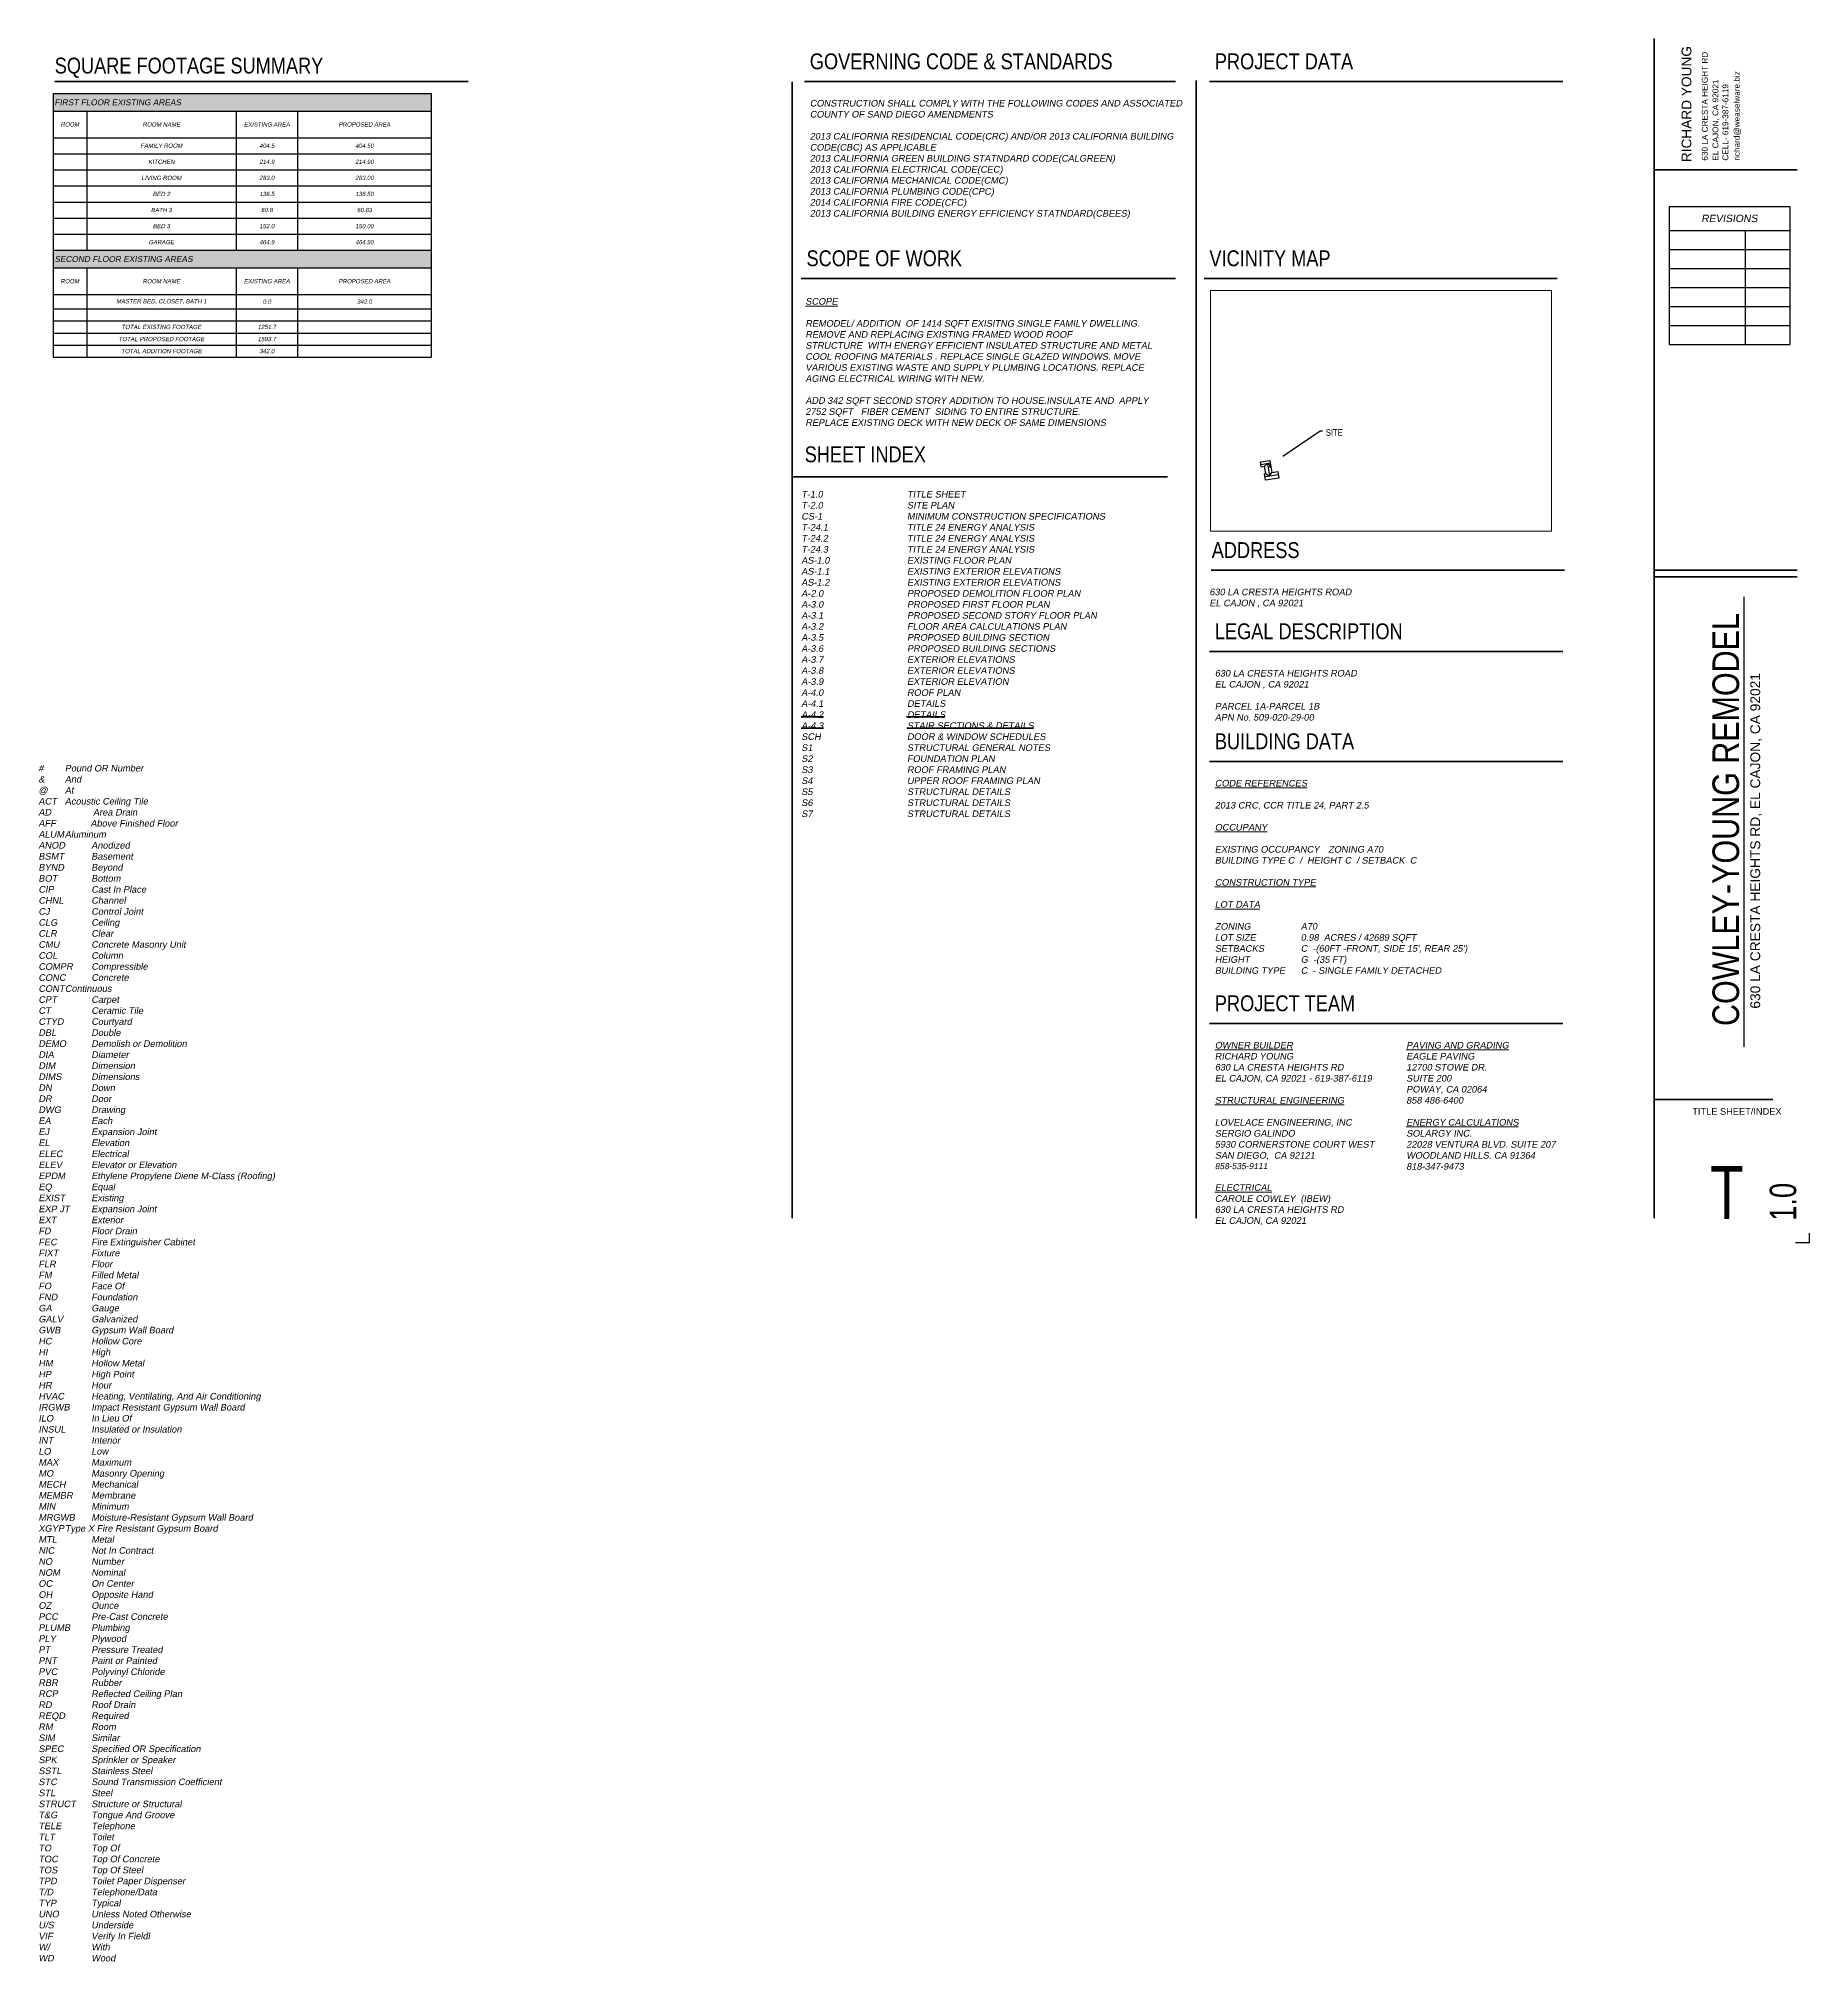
# Paper-space layout 'T-1' of a CAD drawing. Header units: inches. Extents: x 2.1 to 35.6, y -13.1 to 23.2.
import ezdxf
from ezdxf.enums import TextEntityAlignment as Align

# ---------------------------------------------------------------- set-up
doc = ezdxf.new("R2010")
doc.units = ezdxf.units.IN
doc.header["$MEASUREMENT"] = 0
doc.linetypes.add('PHANTOM2', pattern=[1.25, 0.625, -0.125, 0.125, -0.125, 0.125, -0.125])
doc.layers.add('FP-New', color=131, linetype='Continuous', lineweight=0)
doc.layers.add('TB', color=250, linetype='Continuous', lineweight=0)
doc.layers.add('PL', color=7, linetype='PHANTOM2')
doc.styles.add('DSTEXT', font='arial.ttf', dxfattribs={"oblique": 12})
doc.styles.get("Standard").update_dxf_attribs({"font": 'arial.ttf', "oblique": 10})
doc.styles.add('Title', font='swissck.ttf')
doc.dimstyles.new('WeaselDims$7', dxfattribs={"dimtxt": 0.0625, "dimasz": 0.046875, "dimexe": 0.125, "dimexo": 0.125, "dimgap": 0.0625, "dimtad": 0, "dimdec": 4, "dimrnd": 0.0625, "dimzin": 0, "dimdsep": 46, "dimlunit": 4, "dimtxsty": 'DSTEXT', "dimblk": 'ARCHTICK', "dimcen": 0, "dimadec": 0, "dimazin": 0, "dimtfac": 1, "dimtdec": 4, "dimtofl": 0, "dimtmove": 1, "dimatfit": 3, "dimfxl": 1, "dimfrac": 1, "dimtolj": 1, "dimtzin": 0, "dimarcsym": 0})
picture_1 = doc.add_image_def('image2.jpg', size_in_pixel=(876, 619))

# ---------------------------------------------------------------- blocks, each defined once
blk = doc.blocks.new('*T429')
at = {"color": 0, "linetype": 'ByBlock', "lineweight": -2, "transparency": 16777216}
for p, q in [((0, 0), (2.283, 0)), ((0, 0), (0, -2.613)), ((2.283, 0), (2.283, -2.613)), ((0, -0.453), (2.283, -0.453)), ((1.44, -0.453), (1.44, -2.613)), ((0, -0.813), (2.283, -0.813)), ((0, -1.173), (2.283, -1.173)), ((0, -1.533), (2.283, -1.533)), ((0, -1.893), (2.283, -1.893)), ((0, -2.253), (2.283, -2.253)), ((0, -2.613), (2.283, -2.613))]:
    blk.add_line(p, q, dxfattribs=at)
at = {"color": 0, "transparency": 16777216, "insert": (1.141, -0.227), "char_height": 0.1399, "width": 2.16297, "attachment_point": 5}
blk.add_mtext('REVISIONS', dxfattribs=at)
blk = doc.blocks.new('*U428')
at = {"lineweight": 70}
for p, q in [((-2.933, 22.776), (-2.933, 0.464)), ((-2.933, 2.709), (-0.685, 2.709))]:
    blk.add_line(p, q, dxfattribs=at)
at = {"lineweight": 60}
for p, q in [((-2.933, 20.291), (-0.225, 20.291)), ((-2.933, 12.721), (-0.225, 12.721)), ((-2.933, 12.594), (-0.225, 12.594))]:
    blk.add_line(p, q, dxfattribs=at)
for p, q in [((-1.229, 3.706), (-1.229, 12.215)), ((0.007, 0.002), (-0.257, 0.002)), ((0.007, 0), (0.007, 0.181))]:
    blk.add_line(p, q)
blk.add_blockref('*T429', (-2.65, 19.599))
for s, height, p in [('RICHARD YOUNG', 0.18503, (-2.228, 20.436)), ('630 LA CRESTA HEIGHT RD', 0.11102, (-1.919, 20.465)), ('EL CAJON, CA 92021', 0.11102, (-1.717, 20.465)), ('CELL- 619-387-6119', 0.11102, (-1.529, 20.465)), ('richard@weaselware.biz', 0.11102, (-1.313, 20.465)), ('630 LA CRESTA HEIGHTS RD, EL CAJON, CA 92021', 0.18624, (-0.927, 4.428))]:
    blk.add_text(s, height=height, rotation=90).set_placement(p)
at = {"style": 'Title'}
blk.add_text('COWLEY-YOUNG REMODEL', height=0.50285, rotation=90, dxfattribs=at).set_placement((-1.326, 4.1))
blk.add_attdef('SHT_TITLE', text='', height=0.125).set_placement((-0.778, 2.422), align=Align.RIGHT)
at = {"style": 'Title', "width": 0.9}
blk.add_attdef('SHT', text='', height=1.002, dxfattribs=at).set_placement((-1.171, 0.451), align=Align.RIGHT)
blk.add_attdef('NUM', (-0.686, 0.417), '', height=0.5, rotation=90, dxfattribs=at)
blk = doc.blocks.new('_ArchTick')
at = {"color": 0, "linetype": 'ByBlock', "lineweight": 0, "const_width": 0.15}
blk.add_lwpolyline([(-0.5, -0.5), (0.5, 0.5)], dxfattribs=at)
blk = doc.blocks.new('HOUSEFOOTPRINT')
at = {"layer": 'PL', "linetype": 'Continuous', "lineweight": 30}
for p, q in [((67.41, 10.76), (69.17, 11.03)), ((69.17, 11.03), (69.51, 8.78)), ((67.55, 9.85), (67.41, 10.76)), ((67.55, 9.85), (68.09, 9.93)), ((68.11, 9.93), (68.32, 8.57)), ((68.17, 8.54), (68.32, 8.57)), ((68.35, 7.33), (68.17, 8.54)), ((70.89, 7.71), (68.35, 7.33)), ((69.51, 8.78), (70.7, 8.96)), ((70.7, 8.96), (70.89, 7.71))]:
    blk.add_line(p, q, dxfattribs=at)
at = {"layer": 'PL', "linetype": 'Continuous'}
for p, q in [((67.48, 10.3), (69.24, 10.57)), ((68.71, 10.49), (68.11, 9.93)), ((70.79, 8.34), (68.26, 7.95)), ((68.32, 8.57), (69.08, 8.08)), ((68.71, 10.49), (69.08, 8.08)), ((68.71, 10.49), (69.31, 10.14)), ((69.08, 8.08), (69.51, 8.78))]:
    blk.add_line(p, q, dxfattribs=at)
at = {"layer": 'PL', "linetype": 'Continuous', "lineweight": 0}
for p, q in [((69.18, 10.01), (69.28, 10.03)), ((69.32, 9.74), (69.22, 9.73)), ((69.28, 10.03), (69.32, 9.74))]:
    blk.add_line(p, q, dxfattribs=at)
at = {"layer": 'PL', "linetype": 'Continuous'}
for points in [[(69.28, 10.03), (69.32, 9.74), (69.22, 9.73), (69.18, 10.01)], [(69.23, 9.9), (69.23, 9.84), (69.27, 9.85), (69.26, 9.91)]]:
    blk.add_lwpolyline(points, close=True, dxfattribs=at)
blk = doc.blocks.new('*T479')
at = {"layer": 'TB', "color": 0, "linetype": 'ByBlock', "lineweight": -2, "transparency": 16777216}
for p, q in [((0, 0), (7.154, 0)), ((0, 0), (0, -2.964)), ((7.154, 0), (7.154, -2.964)), ((0, -0.335), (7.154, -0.335)), ((0.639, -0.335), (0.639, -2.964)), ((3.462, -0.335), (3.462, -2.964)), ((4.625, -0.335), (4.625, -2.964)), ((0, -0.836), (7.154, -0.836)), ((0, -1.14), (7.154, -1.14)), ((0, -1.444), (7.154, -1.444)), ((0, -1.748), (7.154, -1.748)), ((0, -2.052), (7.154, -2.052)), ((0, -2.356), (7.154, -2.356)), ((0, -2.66), (7.154, -2.66)), ((0, -2.964), (7.154, -2.964))]:
    blk.add_line(p, q, dxfattribs=at)
at = {"layer": 'TB', "color": 254, "lineweight": 5, "transparency": 16777216}
blk.add_solid([(0, 0), (0, -0.335), (7.154, 0), (7.154, -0.335)], dxfattribs=at)
at = {"layer": 'TB', "color": 0, "lineweight": 30, "transparency": 16777216}
for s, insert, char_height, width, attachment_point in [('FIRST FLOOR EXISTING AREAS', (0.027, -0.168), 0.11264, 7.09965, 4), ('ROOM', (0.319, -0.586), 0.0811, 0.5847, 5), ('ROOM NAME', (2.05, -0.586), 0.0811, 2.76908, 5), ('EXISTING AREA', (4.044, -0.586), 0.0811, 1.1094, 5), ('PROPOSED AREA', (5.89, -0.586), 0.0811, 2.47427, 5), ('FAMILY ROOM', (2.05, -0.988), 0.0811, 2.76908, 5), ('404.5', (4.044, -0.988), 0.0811, 1.1094, 5), ('404.50', (5.89, -0.988), 0.0811, 2.47427, 5), ('KITCHEN', (2.05, -1.292), 0.0811, 2.76908, 5), ('214.9', (4.044, -1.292), 0.0811, 1.1094, 5), ('214.90', (5.89, -1.292), 0.0811, 2.47427, 5), ('\\A1;LIVING ROOM', (2.05, -1.596), 0.0811, 2.76908, 5), ('283.0', (4.044, -1.596), 0.0811, 1.1094, 5), ('283.00', (5.89, -1.596), 0.0811, 2.47427, 5), ('BATH 3', (2.05, -2.204), 0.0811, 2.76908, 5), ('BED 2', (2.05, -1.9), 0.0811, 2.76908, 5), ('136.5', (4.044, -1.9), 0.0811, 1.1094, 5), ('60.8', (4.044, -2.204), 0.0811, 1.1094, 5), ('136.50', (5.89, -1.9), 0.0811, 2.47427, 5), ('60.83', (5.89, -2.204), 0.0811, 2.47427, 5), ('BED 3', (2.05, -2.508), 0.0811, 2.76908, 5), ('152.0', (4.044, -2.508), 0.0811, 1.1094, 5), ('150.00', (5.89, -2.508), 0.0811, 2.47427, 5), ('GARAGE', (2.05, -2.812), 0.0811, 2.76908, 5), ('464.9', (4.044, -2.812), 0.0811, 1.1094, 5), ('464.90', (5.89, -2.812), 0.0811, 2.47427, 5)]:
    blk.add_mtext(s, dxfattribs=dict(at, insert=insert, char_height=char_height, width=width, attachment_point=attachment_point))
blk = doc.blocks.new('*T480')
at = {"layer": 'TB', "color": 0, "linetype": 'ByBlock', "lineweight": -2, "transparency": 16777216}
for p, q in [((0, 0), (7.154, 0)), ((0, 0), (0, -2.021)), ((7.154, 0), (7.154, -2.021)), ((0, -0.335), (7.154, -0.335)), ((0.639, -0.335), (0.639, -2.021)), ((3.462, -0.335), (3.462, -2.021)), ((4.625, -0.335), (4.625, -2.021)), ((0, -0.836), (7.154, -0.836)), ((0, -1.11), (7.154, -1.11)), ((0, -1.338), (7.154, -1.338)), ((0, -1.566), (7.154, -1.566)), ((0, -1.794), (7.154, -1.794)), ((0, -2.021), (7.154, -2.021))]:
    blk.add_line(p, q, dxfattribs=at)
at = {"layer": 'TB', "color": 254, "lineweight": 5, "transparency": 16777216}
blk.add_solid([(0, 0), (0, -0.335), (7.154, 0), (7.154, -0.335)], dxfattribs=at)
at = {"layer": 'TB', "color": 0, "lineweight": 30, "transparency": 16777216}
for s, insert, char_height, width, attachment_point in [('SECOND FLOOR EXISTING AREAS', (0.027, -0.168), 0.11264, 7.09965, 4), ('ROOM', (0.319, -0.586), 0.0811, 0.5847, 5), ('ROOM NAME', (2.05, -0.586), 0.0811, 2.76908, 5), ('EXISTING AREA', (4.044, -0.586), 0.0811, 1.1094, 5), ('PROPOSED AREA', (5.89, -0.586), 0.0811, 2.47427, 5), ('MASTER BED, CLOSET, BATH 1', (2.05, -0.973), 0.0811, 2.76908, 5), ('0.0', (4.044, -0.973), 0.0811, 1.1094, 5), ('342.0', (5.89, -0.973), 0.0811, 2.47427, 5), ('TOTAL EXISTING FOOTAGE', (2.05, -1.452), 0.0811, 2.76908, 5), ('1251.7', (4.044, -1.452), 0.0811, 1.1094, 5), ('TOTAL PROPOSED FOOTAGE', (2.05, -1.68), 0.0811, 2.76908, 5), ('1593.7', (4.044, -1.68), 0.0811, 1.1094, 5), ('TOTAL ADDITION FOOTAGE', (2.05, -1.908), 0.0811, 2.76908, 5), ('342.0', (4.044, -1.908), 0.0811, 1.1094, 5)]:
    blk.add_mtext(s, dxfattribs=dict(at, insert=insert, char_height=char_height, width=width, attachment_point=attachment_point))

psp = doc.layouts.new('T-1')

# ---------------------------------------------------------------- linework, layer by layer
at = {"linetype": 'Continuous', "lineweight": 40}
for p, q in [((16.538, 10.396), (16.956, 10.396)), ((16.538, 10.185), (16.956, 10.185)), ((18.525, 10.396), (19.253, 10.396)), ((18.531, 10.185), (20.928, 10.185))]:
    psp.add_line(p, q, dxfattribs=at)
at = {"layer": 'TB', "linetype": 'Continuous', "lineweight": 70}
for p, q in [((10.237, 22.413), (2.419, 22.413)), ((16.365, 22.406), (16.365, 0.916)), ((23.618, 22.413), (16.598, 22.413)), ((24.008, 22.433), (24.008, 0.916)), ((30.94, 22.413), (24.258, 22.413)), ((23.618, 18.689), (16.536, 18.689)), ((30.836, 18.689), (24.154, 18.689)), ((23.462, 14.938), (16.386, 14.938)), ((30.974, 13.17), (24.292, 13.17)), ((30.94, 11.634), (24.258, 11.634)), ((30.94, 9.553), (24.258, 9.553)), ((30.94, 4.599), (24.258, 4.599))]:
    psp.add_line(p, q, dxfattribs=at)

# ---------------------------------------------------------------- block references
ref = psp.add_blockref('*U428', (35.599, 0.452))
ref.add_attrib('SHT', 'T', dxfattribs={"height": 1.002, "style": 'Title', "width": 0.9}).set_placement((34.359, 0.903), align=Align.RIGHT)
ref.add_attrib('NUM', '1.0', (35.353, 0.868), dxfattribs={"height": 0.5, "rotation": 90, "style": 'Title', "width": 0.9})
ref.add_attrib('SHT_TITLE', 'TITLE SHEET/INDEX', dxfattribs={"height": 0.125}).set_placement((35.077, 2.874), align=Align.RIGHT)
for name, p in [('*T479', (2.387, 22.187)), ('*T480', (2.387, 19.223))]:
    psp.add_blockref(name, p)
at = {"layer": 'FP-New', "linetype": 'Continuous', "lineweight": 0, "xscale": 0.1, "yscale": 0.1, "zscale": 0.1}
psp.add_blockref('HOUSEFOOTPRINT', (18.483, 14.143), dxfattribs=at)

# ---------------------------------------------------------------- texts
at = {"insert": (16.538, 14.671), "char_height": 0.125, "attachment_point": 1}
psp.add_mtext_dynamic_manual_height_columns('\\pt2;T-1.0^ITITLE SHEET\\PT-2.0^ISITE PLAN\\PCS-1^IMINIMUM CONSTRUCTION SPECIFICATIONS\\PT-24.1^ITITLE 24 ENERGY ANALYSIS\\PT-24.2^ITITLE 24 ENERGY ANALYSIS\\PT-24.3^ITITLE 24 ENERGY ANALYSIS\\PAS-1.0^IEXISTING FLOOR PLAN\\PAS-1.1^IEXISTING EXTERIOR ELEVATIONS\\PAS-1.2^IEXISTING EXTERIOR ELEVATIONS\\PA-2.0^IPROPOSED DEMOLITION FLOOR PLAN\\PA-3.0^IPROPOSED FIRST FLOOR PLAN\\PA-3.1^IPROPOSED SECOND STORY FLOOR PLAN\\PA-3.2^IFLOOR AREA CALCULATIONS PLAN\\PA-3.5^IPROPOSED BUILDING SECTION\\PA-3.6^IPROPOSED BUILDING SECTIONS\\PA-3.7^IEXTERIOR ELEVATIONS\\PA-3.8^IEXTERIOR ELEVATIONS\\PA-3.9^IEXTERIOR ELEVATION\\PA-4.0^IROOF PLAN\\PA-4.1^IDETAILS\\P{A-4.2^IDETAILS\\PA-4.3^ISTAIR SECTIONS & DETAILS}\\P\\pt2,5;SCH^IDOOR & WINDOW SCHEDULES^I\\P\\pt2;S1^ISTRUCTURAL GENERAL NOTES\\PS2^IFOUNDATION PLAN\\PS3^IROOF FRAMING PLAN\\PS4^IUPPER ROOF FRAMING PLAN\\PS5^ISTRUCTURAL DETAILS\\PS6^ISTRUCTURAL DETAILS\\PS7^ISTRUCTURAL DETAILS', width=7.03952, gutter_width=9.682, heights=[0], dxfattribs=at)
at = {"layer": 'FP-New', "linetype": 'Continuous', "lineweight": 0, "insert": (26.458, 15.839), "char_height": 0.125, "attachment_point": 1, "style": 'Title'}
psp.add_mtext('SITE', dxfattribs=at)
at = {"layer": 'TB', "linetype": 'Continuous', "lineweight": 0, "style": 'Title'}
for s, height, p in [('GOVERNING CODE & STANDARDS', 0.30002, (16.699, 22.645)), ('PROJECT DATA', 0.30002, (24.359, 22.645)), ('SQUARE FOOTAGE SUMMARY', 0.30002, (2.419, 22.565)), ('SCOPE OF WORK', 0.30002, (16.637, 18.921)), ('VICINITY MAP', 0.30002, (24.256, 18.921)), ('SHEET INDEX', 0.30002, (16.603, 15.213)), ('ADDRESS', 0.3, (24.3, 13.402)), ('LEGAL DESCRIPTION', 0.30002, (24.359, 11.866)), ('BUILDING DATA', 0.30002, (24.359, 9.786)), ('PROJECT TEAM', 0.30002, (24.359, 4.831))]:
    psp.add_text(s, height=height, dxfattribs=at).set_placement(p)
at = {"layer": 'TB', "linetype": 'Continuous', "lineweight": 0, "char_height": 0.125, "attachment_point": 1}
for s, width, insert in [('CONSTRUCTION SHALL COMPLY WITH THE FOLLOWING CODES AND ASSOCIATED COUNTY OF SAND DIEGO AMENDMENTS\\P\\P2013 CALIFORNIA RESIDENCIAL CODE(CRC) AND/OR 2013 CALIFORNIA BUILDING CODE(CBC) AS APPLICABLE\\P2013 CALIFORNIA GREEN BUILDING STATNDARD CODE(CALGREEN)\\P2013 CALIFORNIA ELECTRICAL CODE(CEC)\\P2013 CALIFORNIA MECHANICAL CODE(CMC)\\P2013 CALIFORNIA PLUMBING CODE(CPC)\\P2014 CALIFORNIA FIRE CODE(CFC)\\P2013 CALIFORNIA BUILDING ENERGY EFFICIENCY STATNDARD(CBEES)', 7.18579, (16.699, 22.066)), ('{\\LSCOPE\\P\\P}REMODEL/ ADDITION  OF 1414 SQFT EXISITNG SINGLE FAMILY DWELLING. REMOVE AND REPLACING EXISTING FRAMED WOOD ROOF \\PSTRUCTURE  WITH ENERGY EFFICIENT INSULATED STRUCTURE AND METAL COOL ROOFING MATERIALS . REPLACE SINGLE GLAZED WINDOWS. MOVE VARIOUS EXISTING WASTE AND SUPPLY PLUMBING LOCATIONS. REPLACE AGING ELECTRICAL WIRING WITH NEW. \\P\\PADD 342 SQFT SECOND STORY ADDITION TO HOUSE.INSULATE AND  APPLY 2752 SQFT   FIBER CEMENT  SIDING TO ENTIRE STRUCTURE.\\PREPLACE EXISTING DECK WITH NEW DECK OF SAME DIMENSIONS', 6.70378, (16.615, 18.318)), ('630 LA CRESTA HEIGHTS ROAD\\PEL CAJON , CA 92021', 6.37544, (24.256, 12.823)), ('630 LA CRESTA HEIGHTS ROAD\\PEL CAJON , CA 92021\\P\\PPARCEL 1A-PARCEL 1B\\PAPN No. 509-020-29-00', 6.37544, (24.359, 11.286)), ("{\\LCODE REFERENCES\\P\\P}2013 CRC, CCR TITLE 24, PART 2.5\\P\\P{\\LOCCUPANY\\P\\P}EXISTING OCCUPANCY^I   ZONING A70\\PBUILDING TYPE C  /  HEIGHT C  / SETBACK  C\\P\\P{\\LCONSTRUCTION TYPE}\\P\\P{\\LLOT DATA}\\P\\P\\pt1.625;ZONING ^IA70\\PLOT SIZE^I0.98  ACRES / 42689 SQFT\\PSETBACKS^IC  -(60FT -FRONT, SIDE 15', REAR 25')\\PHEIGHT^IG  -(35 FT)\\PBUILDING TYPE^IC  - SINGLE FAMILY DETACHED\\P^I", 6.37544, (24.359, 9.206)), ('{\\LOWNER BUILDER\\P}RICHARD YOUNG\\P630 LA CRESTA HEIGHTS RD\\PEL CAJON, CA 92021 - 619-387-6119\\P\\P\\pt1.625;{\\LSTRUCTURAL ENGINEERING\\P}\\PLOVELACE ENGINEERING, INC\\PSERGIO GALINDO \\P5930 CORNERSTONE COURT WEST\\PSAN DIEGO,  CA 92121\\P{\\H0.91667x;858-535-9111}\\P\\P{\\LELECTRICAL}\\PCAROLE COWLEY  (IBEW)\\P630 LA CRESTA HEIGHTS RD\\PEL CAJON, CA 92021\\P^I', 3.58657, (24.359, 4.251)), ('{\\LPAVING AND GRADING\\P}EAGLE PAVING\\P12700 STOWE DR.\\PSUITE 200\\PPOWAY, CA 02064\\P858 486-6400\\P\\P\\pt1.625;{\\LENERGY CALCULATIONS\\P}SOLARGY INC.\\P22028 VENTURA BLVD. SUITE 207\\PWOODLAND HILLS. CA 91364\\P818-347-9473{\\L\\P}\\P\\ptz;\\P\\pt1.625;^I', 3.58657, (27.979, 4.251))]:
    psp.add_mtext_dynamic_manual_height_columns(s, width=width, gutter_width=2.679, heights=[0], dxfattribs=dict(at, insert=insert))
at = {"layer": 'TB', "lineweight": 0}
note = psp.add_mtext_static_columns([''] * 3, width=5, gutter_width=1.110223024625157e-16, height=0, dxfattribs=dict(at, insert=(2.111, 9.49), char_height=0.125, attachment_point=1))
for column, words in zip([note] + note.columns.linked_columns, ['#^IPound OR Number\\P&^IAnd\\P@^IAt\\PACT^IAcoustic Ceiling Tile\\PAD^I           Area Drain\\PAFF^I          Above Finished Floor\\PALUM^IAluminum\\PANOD^IAnodized\\P\\pt1;BSMT^IBasement\\P\\ptz;BYND^I^IBeyond\\PBOT^I^IBottom\\PCIP^I^ICast In Place\\PCHNL^I^IChannel\\PCJ^I^IControl Joint\\PCLG^I^ICeiling\\PCLR^I^IClear\\PCMU^I^IConcrete Masonry Unit\\PCOL^I^IColumn\\PCOMPR^ICompressible\\PCONC^IConcrete\\PCONT^IContinuous\\PCPT^I^ICarpet\\PCT^I^ICeramic Tile\\PCTYD^I^ICourtyard\\PDBL^I^IDouble\\PDEMO^IDemolish or Demolition\\PDIA^I^IDiameter\\PDIM^I^IDimension\\PDIMS^I^IDimensions\\PDN^I^IDown\\PDR^I^IDoor\\PDWG^I^IDrawing \\PEA^I^IEach\\PEJ^I^IExpansion Joint\\PEL^I^IElevation\\PELEC^I^IElectrical\\PELEV^I^IElevator or Elevation\\P\\pt0.75,1;EPDM^I^IEthylene Propylene Diene M-Class (Roofing)\\P\\ptz;EQ^I^IEqual\\PEXIST^IExisting\\PEXP JT^IExpansion Joint\\PEXT^I^IExterior\\P', 'FD^I^IFloor Drain \\PFEC^I^IFire Extinguisher Cabinet\\PFIXT^I^IFixture\\PFLR^I^IFloor\\PFM^I^IFilled Metal\\PFO^I^IFace Of\\PFND^I^IFoundation\\PGA^I^IGauge\\PGALV^I^IGalvanized\\PGWB^I^IGypsum Wall Board\\PHC^I^IHollow Core\\PHI^I^IHigh\\PHM^I^IHollow Metal\\PHP^I^IHigh Point\\PHR^I^IHour\\PHVAC^I^IHeating, Ventilating, And Air Conditioning\\PIRGWB^IImpact Resistant Gypsum Wall Board\\PILO^I^IIn Lieu Of\\PINSUL^IInsulated or Insulation\\PINT^I^IInterior\\PLO^I^ILow\\PMAX^I^IMaximum\\PMO^I^IMasonry Opening\\PMECH^IMechanical\\PMEMBR^IMembrane\\PMIN^I^IMinimum\\PMRGWB^IMoisture-Resistant Gypsum Wall Board\\PXGYP^IType X Fire Resistant Gypsum Board\\PMTL^I^IMetal\\PNIC^I^INot In Contract\\PNO^I^INumber\\PNOM^I^INominal\\P\\pt1;OC^IOn Center\\P\\ptz;OH^I^IOpposite Hand\\POZ^I^IOunce\\PPCC^I^IPre-Cast Concrete\\PPLUMB^IPlumbing\\PPLY^I^IPlywood\\PPT^I^IPressure Treated\\PPNT^I^IPaint or Painted\\PPVC^I^IPolyvinyl Chloride^I\\PRBR^I^IRubber\\P', 'RCP^I^IReflected Ceiling Plan\\PRD^I^IRoof Drain\\PREQD^IRequired\\PRM^I^IRoom\\PSIM^I^ISimilar\\PSPEC^I^ISpecified OR Specification\\PSPK^I^ISprinkler or Speaker\\PSSTL^I^IStainless Steel\\PSTC^I^ISound Transmission Coefficient\\PSTL^I^ISteel\\PSTRUCT^IStructure or Structural\\PT&G^I^ITongue And Groove\\PTELE^I^ITelephone\\PTLT^I^IToilet\\PTO^I^ITop Of\\PTOC^I^ITop Of Concrete\\PTOS^I^ITop Of Steel\\PTPD^I^IToilet Paper Dispenser\\PT/D^I^ITelephone/Data\\PTYP^I^ITypical\\PUNO^I^IUnless Noted Otherwise\\PU/S^I^IUnderside\\PVIF^I^IVerify In Fieldl\\PW/^I^IWith\\PWD^I^IWood']):
    column.text = words

# ---------------------------------------------------------------- pictures from other files: only their frames are drawn
at = {"layer": 'FP-New', "linetype": 'Continuous', "lineweight": 0}
image = psp.add_image(picture_1, insert=(24.274, 13.907), size_in_units=(6.449, 4.557), dxfattribs=at)
image.dxf.flags = 7

# ---------------------------------------------------------------- leaders
at = {"layer": 'FP-New', "linetype": 'Continuous', "lineweight": 0, "annotation_type": 0, "has_hookline": 1, "hookline_direction": 0, "text_width": 0.29}
psp.add_leader([(25.646, 15.327), (26.349, 15.807), (26.396, 15.807)], dimstyle='WeaselDims$7', override={"dimgap": 0.0625, "dimtad": 0}, dxfattribs=at)

doc.saveas('drawing.dxf')
